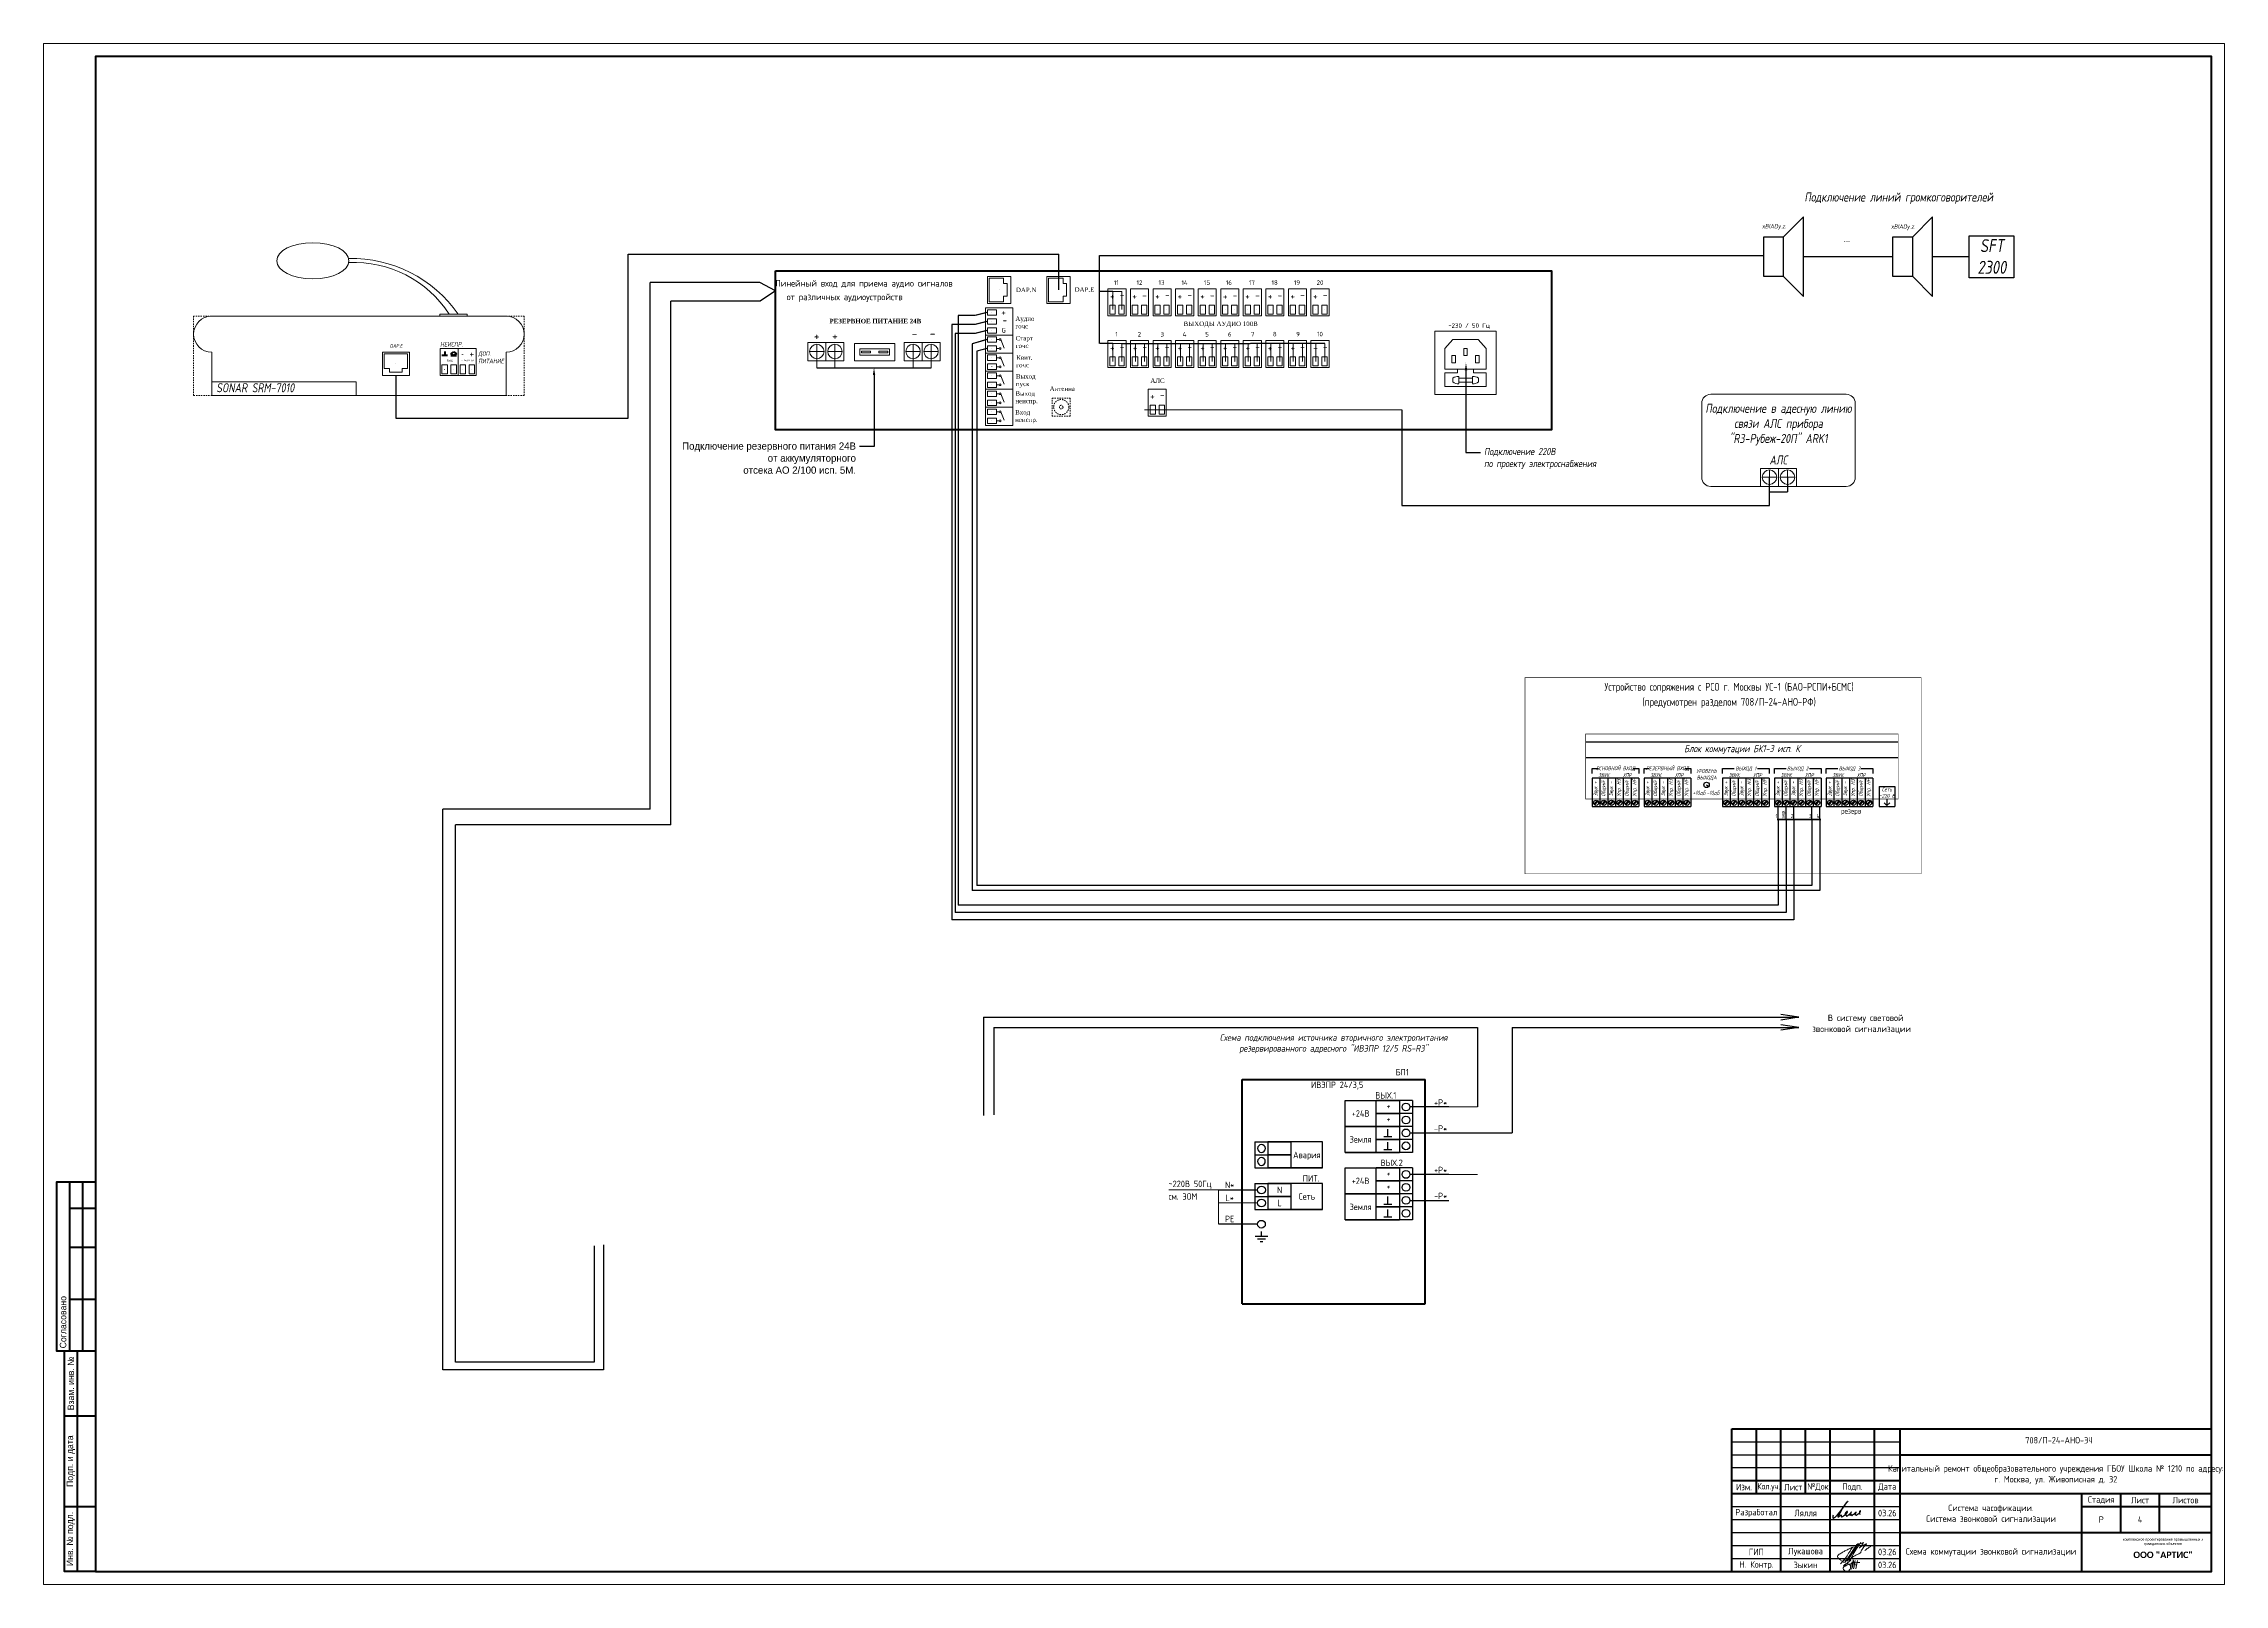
# Model space of a CAD drawing. Header units: millimetres. Extents: x -421858 to 614926, y -468665 to 141641.
# Drawn here: x 265864 to 349964, y 82241 to 141641 of the extents above; entities that cross this region are included whole.
import ezdxf
from ezdxf import colors
from ezdxf.entities.mleader import LeaderData, LeaderLine
from ezdxf.enums import TextEntityAlignment as Align
from ezdxf.math import Vec2, Vec3

# ---------------------------------------------------------------- set-up
doc = ezdxf.new("R2010")
doc.units = ezdxf.units.MM
doc.linetypes.add('JIS_02_0.7', pattern=[1.35, 0.75, -0.6])
doc.linetypes.add('штрихпунктирная', pattern=[1, 0.5, -0.25, 0, -0.25])
for name, color, linetype in [('__НАДПИСИ', 7, 'Continuous'), ('RC-Таблицы', 7, 'Continuous'), ('СОТ', 7, 'Continuous'), ('стена', 20, 'Continuous')]:
    doc.layers.add(name, color=color, linetype=linetype)
for name, color, linetype, lineweight in [('__ФОРМАТ', 7, 'Continuous', 40), ('RC-Выноски', 7, 'Continuous', 0), ('Text', 7, 'Continuous', 9), ('лс', 5, 'Continuous', 30), ('Подписи', 7, 'Continuous', 13), ('Схемы подключ', 7, 'Continuous', 15)]:
    doc.layers.add(name, color=color, linetype=linetype, lineweight=lineweight)
doc.layers.add('Границы листа', color=7, linetype='Continuous', lineweight=0, plot=False)
doc.layers.add('ОФ_подписи', color=5, linetype='Continuous', lineweight=13, true_color=0x0000ff)
doc.styles.add('Format', font='')
doc.styles.add('gost', font='isocpeur.ttf', dxfattribs={"width": 0.8, "oblique": 15, "height": 5})
doc.styles.add('GOST 2.304 type A', font='', dxfattribs={"height": 250})
doc.styles.add('GOST-2.304_Type-B_italic', font='')
doc.styles.add('ISOCPEUR', font='isocpeur.ttf', dxfattribs={"width": 0.9, "height": 350})
doc.styles.add('Mipgost_5', font='', dxfattribs={"height": 250})
doc.styles.add('RubezhCAD', font='', dxfattribs={"oblique": 10})
doc.styles.get("Standard").update_dxf_attribs({"font": ''})
doc.styles.add('ГОСТ 2.304', font='')
doc.styles.get('Format').set_extended_font_data('GOST type A')
doc.styles.get('GOST 2.304 type A').set_extended_font_data('GOST 2.304 type A')
doc.styles.get('GOST-2.304_Type-B_italic').set_extended_font_data('GOST Common', italic=True)
doc.styles.get('Mipgost_5').set_extended_font_data('Mipgost')
doc.styles.get('RubezhCAD').set_extended_font_data('GOST type A')
doc.styles.get('Standard').set_extended_font_data('GOST type B')
doc.styles.get('ГОСТ 2.304').set_extended_font_data('GOST 2.304 type A')

msp = doc.modelspace()

# ---------------------------------------------------------------- texts
for s, p in [('Линейный вход для приема аудио сигналов', (300919, 132401)), ('от различных аудиоустройств', (298990, 131875)), ('звонковой сигнализации', (337879, 103656)), ('В систему световой', (337590, 104082))]:
    msp.add_text(s, height=250).set_placement(p, align=Align.MIDDLE_RIGHT)
at = {"linetype": 'Continuous', "lineweight": 0, "width": 5920.49, "attachment_point": 5, "style": 'RubezhCAD'}
for s, insert, char_height in [('Подключение в адесную линию связи АЛС прибора\\P"R3-Рубеж-20П" ARK1', (332769, 126952), 348.26), ('АЛС', (332769, 125589), 348.3)]:
    msp.add_mtext(s, dxfattribs=dict(at, insert=insert, char_height=char_height))
at = {"char_height": 300, "width": 22000, "attachment_point": 5, "style": 'Format'}
for s, insert in [('Устройство сопряжения с РСО г. Москвы УС-1 (БАО-РСПИ+БСМС)', (330865, 116804)), ('(предусмотрен разделом 708/П-24-АНО-РФ)', (330865, 116223))]:
    msp.add_mtext(s, dxfattribs=dict(at, insert=insert))
at = {"layer": 'RC-Таблицы', "linetype": 'Continuous', "lineweight": 40, "insert": (340998, 133435), "char_height": 500, "width": 800, "attachment_point": 5, "style": 'RubezhCAD'}
msp.add_mtext('SFT\\P2300', dxfattribs=at)
at = {"layer": 'Text', "ltscale": 3, "char_height": 150, "width": 300, "attachment_point": 5, "style": 'Format'}
for s, insert in [('1\\P', (332692, 111862)), ('1\\P', (332692, 111862)), ('2\\P', (333292, 111862)), ('3\\P', (333992, 111862)), ('4\\P', (334292, 111862))]:
    msp.add_mtext(s, dxfattribs=dict(at, insert=insert))
at = {"layer": 'Text', "ltscale": 3, "insert": (332956, 111934), "char_height": 150, "width": 300, "attachment_point": 5, "rotation": 90, "style": 'Format'}
msp.add_mtext('экр.\\P', dxfattribs=at)
at = {"layer": 'Text', "insert": (335571, 112030), "char_height": 200, "width": 22000, "attachment_point": 5, "style": 'Format'}
msp.add_mtext('резерв\\P', dxfattribs=at)
at = {"layer": 'СОТ', "char_height": 250, "attachment_point": 5, "style": 'GOST 2.304 type A'}
for s, insert, width in [('4', (346714, 84741), 1500), ('Схема коммутации звонковой сигнализации', (340964, 83479), 7000)]:
    msp.add_mtext(s, dxfattribs=dict(at, insert=insert, width=width))
at = {"layer": 'Схемы подключ', "lineweight": 0, "style": 'RubezhCAD'}
for s, p in [('БП1', (318003, 101863)), ('ИВЭПР 24/3,5 ', (314742, 101376)), ('ВЫХ.1', (317219, 100969)), ('ВЫХ.2', (317424, 98369)), ('~220В 50Гц', (309246, 97556)), ('ПИТ.', (314421, 97769)), ('см. ЭОМ', (309246, 97073))]:
    msp.add_text(s, height=250, dxfattribs=at).set_placement(p)
for s, p in [('+P*', (319738, 100691)), ('-P*', (319738, 99691)), ('+P*', (319738, 98091)), ('-P*', (319738, 97091))]:
    msp.add_text(s, height=250, dxfattribs=at).set_placement(p, align=Align.CENTER)
for s, p in [('+24В', (316653, 100396)), ('Земля', (316653, 99396)), ('Авария', (314580, 98796)), ('N*', (311603, 97640)), ('N', (313529, 97446)), ('+24В', (316652, 97796)), ('L*', (311603, 97140)), ('L', (313530, 96946)), ('Сеть', (314580, 97196)), ('Земля', (316652, 96796)), ('PE', (311604, 96329))]:
    msp.add_text(s, height=250, dxfattribs=at).set_placement(p, align=Align.MIDDLE_CENTER)
at = {"layer": 'Схемы подключ', "lineweight": 25, "style": 'GOST-2.304_Type-B_italic'}
for p in [(317703, 100684), (317703, 100184), (317703, 98084), (317703, 97584)]:
    msp.add_text('+', height=250, dxfattribs=at).set_placement(p, align=Align.MIDDLE_CENTER)
at = {"layer": 'Схемы подключ', "lineweight": 0, "insert": (315616, 103447), "char_height": 250, "width": 9163.61, "attachment_point": 2, "style": 'RubezhCAD'}
msp.add_mtext('Схема подключения источника вторичного электропитания резервированного адресного "ИВЭПР 12/5 RS-R3"', dxfattribs=at)

# ---------------------------------------------------------------- blocks, each defined once
blk = doc.blocks.new('Винт_Тип1')
at = {"lineweight": 0}
for p, q in [((10, 10), (0, 10)), ((0, 10), (0, 0)), ((0, 0), (10, 0)), ((10, 0), (10, 10))]:
    blk.add_line(p, q, dxfattribs=at)
at = {"linetype": 'Continuous', "lineweight": 0}
for q in [(1, 5.1), (5, 9.1), (5, 1.1), (9, 5.1)]:
    blk.add_line((5, 5.1), q, dxfattribs=at)
at = {"lineweight": 0}
for radius in [4, 0.001]:
    blk.add_circle((5, 5.1), radius, dxfattribs=at)
blk = doc.blocks.new('ESD3')
at = {"lineweight": 0}
for p, q in [((0, 15), (15, 15)), ((0, 0), (0, 15)), ((15, 15), (15, 0)), ((15, 0), (0, 0)), ((0, 0), (1, 0)), ((4, 6), (1, 6)), ((1, 6), (1, 1)), ((1, 1), (4, 1)), ((4, 1), (4, 6)), ((9, 6), (6, 6)), ((6, 6), (6, 1)), ((6, 1), (9, 1)), ((9, 1), (9, 6)), ((14, 6), (11, 6)), ((11, 6), (11, 1)), ((11, 1), (14, 1)), ((14, 1), (14, 6))]:
    blk.add_line(p, q, dxfattribs=at)
for centre in [(2.5, 3.5), (7.5, 3.5), (12.5, 3.5)]:
    blk.add_circle(centre, 0.001, dxfattribs=at)
blk = doc.blocks.new('ESD2')
at = {"lineweight": 0}
for p, q in [((10, 15), (0, 15)), ((0, 15), (0, 0)), ((10, 0), (10, 15)), ((0, 0), (10, 0)), ((0, 0), (1, 0)), ((4, 6), (1, 6)), ((1, 6), (1, 1)), ((1, 1), (4, 1)), ((4, 1), (4, 6)), ((9, 6), (6, 6)), ((6, 6), (6, 1)), ((6, 1), (9, 1)), ((9, 1), (9, 6))]:
    blk.add_line(p, q, dxfattribs=at)
for centre in [(2.5, 3.5), (7.5, 3.5)]:
    blk.add_circle(centre, 0.001, dxfattribs=at)
blk = doc.blocks.new('RG-45')
at = {"lineweight": 0}
for p, q in [((17.5, 14), (2.5, 14)), ((2.5, 14), (2.5, 1)), ((3.5, 13), (16.5, 13)), ((3.5, 13), (3.5, 5)), ((16.5, 13), (16.5, 5)), ((17.5, 1), (17.5, 14)), ((2.5, 1), (17.5, 1)), ((3.5, 5), (6.5, 5)), ((6.5, 5), (6.5, 3)), ((13.5, 3), (6.5, 3)), ((16.5, 5), (13.5, 5)), ((13.5, 5), (13.5, 3))]:
    blk.add_line(p, q, dxfattribs=at)
blk.add_circle((10, 7.5), 0.001, dxfattribs=at)
blk = doc.blocks.new('220в 1')
at = {"linetype": 'Continuous', "lineweight": 0}
for p, q in [((0, 0), (0, 35)), ((0, 35), (1, 35)), ((1, 35), (33, 35)), ((10, 30.5), (5.5, 25.5)), ((5.5, 14), (5.5, 25.5)), ((10, 30.5), (24, 30.5)), ((16, 25.5), (16, 21.5)), ((18, 25.5), (16, 25.5)), ((18, 21.5), (18, 25.5)), ((24, 30.5), (28.5, 25.5)), ((28.5, 14), (28.5, 25.5)), ((33, 35), (34, 35)), ((34, 35), (34, 0)), ((5.5, 14), (28.5, 14)), ((11.5, 21.5), (9.5, 21.5)), ((9.5, 21.5), (9.5, 17.5)), ((9.5, 17.5), (11.5, 17.5)), ((11.5, 17.5), (11.5, 21.5)), ((12.5, 12), (12.5, 14)), ((16, 21.5), (18, 21.5)), ((21.5, 12), (21.5, 14)), ((22.5, 17.5), (22.5, 21.5)), ((22.5, 21.5), (24.5, 21.5)), ((24.5, 17.5), (22.5, 17.5)), ((24.5, 21.5), (24.5, 17.5)), ((1, 0), (0, 0)), ((1, 0), (33, 0)), ((5.5, 4.5), (5.5, 12)), ((5.5, 12), (12.5, 12)), ((5.5, 4.5), (28.5, 4.5)), ((5.5, 4.5), (10, 4.5)), ((28.5, 12), (21.5, 12)), ((28.5, 4.5), (28.5, 12)), ((34, 0), (33, 0))]:
    blk.add_line(p, q, dxfattribs=at)
for points in [[(10, 7), (10, 9)], [(13.3, 6), (13.3, 10)], [(13.3, 9), (20.9, 9)], [(13.3, 6.9), (20.9, 6.9)], [(20.9, 6), (20.9, 10)], [(24.2, 7), (24.2, 9)]]:
    blk.add_lwpolyline(points, dxfattribs=at)
blk.add_circle((17, 17.5), 0.001, dxfattribs=at)
for centre, start, end in [((12.7, 6.3), 79.8515, 134.8345), ((12.7, 9.6), 225.1655, 280.1485), ((21.5, 6.3), 45.1655, 100.1485), ((21.5, 9.6), 259.8515, 314.8345)]:
    blk.add_arc(centre, 3.73, start, end, dxfattribs=at)
blk = doc.blocks.new('предохранитель 24в плоский_Тип1')
at = {"lineweight": 0}
for p, q in [((22.5, 9.5), (0, 9.5)), ((0, 9.5), (0, 0)), ((0, 0), (22.5, 0)), ((3, 6.5), (19.5, 6.5)), ((3, 6.5), (3, 3)), ((19.5, 3), (3, 3)), ((4, 5.3), (9, 5.3)), ((4, 4.3), (4, 5.3)), ((9, 4.3), (4, 4.3)), ((9, 5.3), (9, 4.3)), ((18.5, 5.3), (13.5, 5.3)), ((13.5, 5.3), (13.5, 4.3)), ((13.5, 4.3), (18.5, 4.3)), ((18.5, 4.3), (18.5, 5.3)), ((19.5, 6.5), (19.5, 3)), ((22.5, 0), (22.5, 9.5))]:
    blk.add_line(p, q, dxfattribs=at)
blk = doc.blocks.new('*U1829')
at = {"linetype": 'ByBlock', "lineweight": 0}
for p, q in [((0, 0), (0, 10)), ((0, 10), (10, 10)), ((10, 0), (0, 0)), ((10, 10), (10, 0))]:
    blk.add_line(p, q, dxfattribs=at)
for radius in [4.2, 1, 0.001]:
    blk.add_circle((5, 5), radius, dxfattribs=at)
blk = doc.blocks.new('SPM-B20xxx-A')
at = {"linetype": 'Continuous', "lineweight": 0}
for p, q in [((124, 49.9), (122.5, 49.9)), ((126.7, 45.2), (125, 49.9)), ((122.5, 44.9), (124, 44.9)), ((124, 39.8), (122.5, 39.8)), ((126.7, 35.1), (125, 39.8)), ((122.5, 34.8), (124, 34.8)), ((124, 29.9), (122.5, 29.9)), ((122.5, 24.9), (124, 24.9)), ((126.7, 25.2), (125, 29.9)), ((124, 19.9), (122.5, 19.9)), ((122.5, 14.9), (124, 14.9)), ((126.7, 15.2), (125, 19.9)), ((124, 9.9), (122.5, 9.9)), ((122.5, 4.9), (124, 4.9)), ((126.7, 5.2), (125, 9.9))]:
    blk.add_line(p, q, dxfattribs=at)
at = {"lineweight": 40}
blk.add_lwpolyline([(0, 88), (430, 88), (430, 0), (0, 0)], close=True, dxfattribs=at)
at = {"linetype": 'Continuous', "lineweight": 0}
for centre in [(124.5, 49.9), (124.5, 44.9), (124.5, 39.8), (124.5, 34.8), (124.5, 29.9), (124.5, 24.9), (124.5, 19.9), (124.5, 14.9), (124.5, 9.9), (124.5, 4.9)]:
    blk.add_circle(centre, 0.5, dxfattribs=at)
at = {"lineweight": 40}
for name, p, rotation in [('RG-45', (131.5, 67.4), 90), ('RG-45', (164.4, 67.4), 90), ('ESD3', (116.5, 67.4), 270), ('ESD2', (116.5, 52.4), 270), ('ESD2', (116.5, 42.4), 270), ('ESD2', (116.5, 32.4), 270), ('ESD2', (116.5, 22.4), 270), ('ESD2', (116.5, 12.4), 270)]:
    blk.add_blockref(name, p, dxfattribs=dict(at, rotation=rotation))
for name, p in [('ESD2', (184.3, 63)), ('ESD2', (196.8, 63)), ('ESD2', (209.3, 63)), ('ESD2', (221.8, 63)), ('ESD2', (234.3, 63)), ('ESD2', (246.8, 63)), ('ESD2', (259.3, 63)), ('ESD2', (271.8, 63)), ('ESD2', (284.3, 63)), ('ESD2', (296.8, 63)), ('ESD2', (184.3, 34.4)), ('ESD2', (196.8, 34.4)), ('ESD2', (209.3, 34.4)), ('ESD2', (221.8, 34.4)), ('ESD2', (234.3, 34.4)), ('ESD2', (246.8, 34.4)), ('ESD2', (259.3, 34.4)), ('ESD2', (271.8, 34.4)), ('ESD2', (284.3, 34.4)), ('ESD2', (296.8, 34.4)), ('220в 1', (365.4, 19.5)), ('Винт_Тип1', (18, 38.2)), ('Винт_Тип1', (28, 38.2)), ('предохранитель 24в плоский_Тип1', (43.8, 38.2)), ('Винт_Тип1', (71.3, 38.2)), ('Винт_Тип1', (81.3, 38.2)), ('ESD2', (206.6, 7.5))]:
    blk.add_blockref(name, p, dxfattribs=at)
at = {"linetype": 'ByBlock', "lineweight": 0}
blk.add_blockref('*U1829', (153.4, 7.5), dxfattribs=at)
at = {"lineweight": 40, "attachment_point": 1}
for s, width, insert, char_height in [('{\\fTimes New Roman|b0|i0|c0|p18;DAP.N}', 27.037, (133.3, 78.7), 2.5), ('{\\fTimes New Roman|b0|i0|c0|p18;DAP.E}', 27.037, (165.8, 78.9), 2.5), ('+', 5, (185.4, 76), 4), ('11', 4.194, (187.5, 82.7), 2.5), ('-', 5, (190.8, 76.6), 4), ('+', 5, (197.8, 76), 4), ('12', 4.194, (200.1, 82.7), 2.5), ('-', 5, (203.3, 76.5), 4), ('+', 5, (210.5, 76), 4), ('13', 4.194, (212.3, 82.8), 2.5), ('-', 5, (215.9, 76.6), 4), ('+', 5, (222.9, 76), 4), ('14', 4.194, (225, 82.7), 2.5), ('-', 5, (228.3, 76.6), 4), ('+', 5, (235.4, 76), 4), ('15', 4.194, (237.5, 82.7), 2.5), ('-', 5, (240.8, 76.5), 4), ('+', 5, (248, 75.9), 4), ('16', 4.194, (249.6, 82.7), 2.5), ('-', 5, (253.4, 76.5), 4), ('+', 5, (260.4, 76), 4), ('17', 4.194, (262.4, 82.7), 2.5), ('-', 5, (265.9, 76.5), 4), ('+', 5, (272.9, 76), 4), ('18', 4.194, (274.9, 82.7), 2.5), ('-', 5, (278.3, 76.5), 4), ('+', 5, (285.4, 76), 4), ('19', 4.194, (287.3, 82.7), 2.5), ('-', 5, (290.8, 76.6), 4), ('+', 5, (297.9, 76), 4), ('20', 4.194, (299.9, 82.7), 2.5), ('-', 5, (303.3, 76.6), 4), ('{\\fTimes New Roman|b1|i0|c204|p18;РЕЗЕРВНОЕ ПИТАНИЕ 24В}', 50.057, (30, 61.4), 2.5), ('+', 5, (125.2, 67), 4), ('-', 5, (125.8, 62.7), 4), ('{\\fTimes New Roman|b0|i0|c204|p18;Аудио\\Pгочс}', 27.037, (133, 62.7), 2.5), ('+', 5, (21.3, 54.4), 5), ('+', 5, (31.4, 54.5), 5), ('-', 5, (75.5, 55.8), 5), ('-', 5, (85.5, 55.9), 5), ('G', 5, (125.3, 56.3), 2.5), ('{\\fTimes New Roman|b0|i0|c204|p18;Старт\\Pгочс}', 27.037, (133.2, 51.9), 2.5), ('1', 4.194, (188.4, 54.1), 2.5), ('2', 4.194, (200.8, 54.1), 2.5), ('3', 4.194, (213.4, 54.1), 2.5), ('4', 4.194, (225.7, 54.1), 2.5), ('{\\fTimes New Roman|b0|i0|c204|p18;ВЫХОДЫ АУДИО 100В}', 42.661, (226.2, 59.9), 2.5), ('5', 4.194, (238.2, 54.1), 2.5), ('6', 4.194, (250.8, 54.1), 2.5), ('7', 4.194, (263.5, 54.1), 2.5), ('8', 4.194, (275.7, 54.2), 2.5), ('9', 4.194, (288.6, 54.2), 2.5), ('10', 4.194, (300.1, 54.2), 2.5), ('{\\fTimes New Roman|b0|i0|c204|p18;Квит.\\Pгочс}', 27.037, (133.5, 41.2), 2.5), ('+', 5, (185.4, 47.4), 4), ('-', 5, (190.8, 47.9), 4), ('+', 5, (198, 47.4), 4), ('-', 5, (203.4, 47.9), 4), ('+', 5, (210.4, 47.4), 4), ('-', 5, (215.8, 48), 4), ('+', 5, (222.9, 47.4), 4), ('-', 5, (228.3, 47.9), 4), ('+', 5, (235.4, 47.4), 4), ('-', 5, (240.8, 47.9), 4), ('+', 5, (247.9, 47.4), 4), ('-', 5, (253.3, 47.9), 4), ('+', 5, (260.5, 47.4), 4), ('-', 5, (265.9, 47.9), 4), ('+', 5, (272.8, 47.3), 4), ('-', 5, (278.3, 47.9), 4), ('+', 5, (285.4, 47.4), 4), ('-', 5, (290.8, 47.9), 4), ('+', 5, (298, 47.3), 4), ('-', 5, (303.4, 47.9), 4), ('{\\fTimes New Roman|b0|i0|c204|p18;Выход\\Pпуск}', 27.037, (133.3, 30.8), 2.5), ('{\\fTimes New Roman|b0|i0|c204|p18;АЛС}', 42.661, (207.8, 28.4), 2.5), ('{\\fTimes New Roman|b0|i0|c204|p18;Выход\\Pнеиспр.}', 27.037, (133, 21.3), 2.5), ('{\\fTimes New Roman|b0|i0|c204|p18;Антенна}', 27.037, (152, 23.9), 2.5), ('+', 5, (207.6, 20.6), 4), ('-', 5, (213.1, 21.2), 4), ('{\\fTimes New Roman|b0|i0|c204|p18;Вход\\Pнеиспр.}', 27.037, (132.9, 10.9), 2.5)]:
    blk.add_mtext_dynamic_manual_height_columns(s, width=width, gutter_width=12.5, heights=[0], dxfattribs=dict(at, insert=insert, char_height=char_height))
at = {"insert": (372.8, 58.9), "char_height": 2.5, "attachment_point": 1}
blk.add_mtext_dynamic_manual_height_columns('~230 / 50 Гц', width=20.438, gutter_width=12.5, heights=[0], dxfattribs=at)
blk = doc.blocks.new('*U1836')
for p, q in [((5, 155), (5, 90)), ((15, 155), (15, 90))]:
    blk.add_line(p, q)
at = {"lineweight": -2}
for p, q in [((10, 155), (10, 90)), ((10, 145), (20, 145)), ((10, 130), (20, 130)), ((10, 110), (20, 110)), ((13, 90), (13, 5)), ((8, 65), (20, 65)), ((8, 30), (20, 30))]:
    blk.add_line(p, q, dxfattribs=at)
blk.add_lwpolyline([(20, 5), (836, 5), (836, 589), (20, 589)], close=True, dxfattribs=at)
for points in [[(20, 155), (5, 155), (5, 90), (8, 90)], [(20, 5), (8, 5), (8, 90), (20, 90)]]:
    blk.add_lwpolyline(points, dxfattribs=at)
at = {"layer": 'Границы листа'}
blk.add_lwpolyline([(841, 0), (0, 0), (0, 594), (841, 594)], close=True, dxfattribs=at)
at = {"lineweight": 30, "style": 'Mipgost_5'}
blk.add_text('Согласовано', height=2.5, rotation=90, dxfattribs=at).set_placement((7.5, 91), align=Align.MIDDLE_LEFT)
for s, p in [('Взам. инв. №', (10.5, 77.5)), ('Подп. и дата', (10.5, 47.5)), ('Инв. № подл.', (10.5, 17.5))]:
    blk.add_text(s, height=2.5, rotation=90, dxfattribs=at).set_placement(p, align=Align.MIDDLE)
at = {"lineweight": 13, "oblique": 10, "flags": 8}
blk.add_attdef('ФОРМАТ', (801.94, 1.12), '', height=3, dxfattribs=at)
blk = doc.blocks.new('П_Зыкин')
at = {"layer": 'ОФ_подписи', "color": 5, "ltscale": 100, "transparency": 33554687}
for p, q in [((142, 249), (62, -174)), ((102, 37), (218, 37)), ((258, 249), (178, -174))]:
    blk.add_line(p, q, dxfattribs=at)
blk.add_lwpolyline([(-462, 273), (-74, 273), (-446, -30)], dxfattribs=at)
for centre, radius, start, end in [((-271, -94), 186, 314.23929, 159.93483), ((345, -1372), 1523, 88.87583, 117.8788), ((1109, -252), 1204, 158.75935, 174.23097), ((-1024, 224), 1068, 337.81444, 2.88593), ((-849, 72), 852, 342.83077, 7.48151), ((-9, 182), 4.48, 8.96906, 155.65511), ((-643, 22), 732, 344.4555, 20.46196), ((-318, -169), 151, 108.7568, 173.42509), ((-287, -115), 185, 191.53585, 322.35119)]:
    blk.add_arc(centre, radius, start, end, dxfattribs=at)
blk = doc.blocks.new('П_Лукашова')
at = {"layer": 'ОФ_подписи', "color": 5}
for p, q in [((221, 339), (-221, -339)), ((286, 371), (-156, -307)), ((283, 370), (218, 338))]:
    blk.add_line(p, q, dxfattribs=at)
for points in [[(-221, -339), (-276, -344), (-368, -289), (-446, -221), (-505, -166), (-522, -116), (-412, -16), (-295, 56), (-173, 120), (-49, 179), (33, 216), (87, 237), (52, 221), (11, 167), (-59, 51), (-126, -52), (-177, -132), (-256, -231), (-409, -409)], [(360, 20), (294, -18), (203, -65), (91, -124), (-73, -248)], [(366, 415), (236, 213), (85, -37), (-50, -300)], [(221, 301), (344, 360), (434, 401), (475, 416), (464, 395), (420, 336), (342, 232), (310, 203), (337, 221), (420, 283), (490, 322), (558, 352), (576, 358), (491, 240), (403, 113), (374, 49), (360, 20)], [(530, 102), (646, 199), (748, 254)]]:
    blk.add_spline(points, degree=3, dxfattribs=at)
blk = doc.blocks.new('штамп')
at = {"layer": '__ФОРМАТ', "linetype": 'Continuous', "lineweight": 50}
for p, q in [((531929, 45357), (531929, 50857)), ((531929, 50857), (550429, 50857)), ((532879, 48357), (532879, 50857)), ((533829, 45357), (533829, 50857)), ((534779, 48357), (534779, 50857)), ((535729, 45357), (535729, 50857)), ((537429, 45357), (537429, 50857)), ((538429, 45357), (538429, 50857)), ((550429, 45357), (550429, 50857)), ((538429, 49857), (550429, 49857)), ((531929, 48857), (538429, 48857)), ((531929, 48357), (550429, 48357)), ((545429, 45357), (545429, 48357)), ((546929, 46857), (546929, 48357)), ((548429, 46857), (548429, 48357)), ((545429, 47857), (550429, 47857)), ((538429, 46857), (550429, 46857)), ((531929, 45357), (550429, 45357))]:
    blk.add_line(p, q, dxfattribs=at)
at = {"layer": '__ФОРМАТ', "linetype": 'Continuous', "lineweight": -2}
for p, q in [((531929, 50357), (538429, 50357)), ((531929, 49857), (538429, 49857)), ((531929, 49357), (538429, 49357)), ((531929, 48857), (538429, 48857)), ((531929, 47857), (538429, 47857)), ((531929, 47357), (538429, 47357)), ((531929, 46857), (538429, 46857)), ((531929, 46357), (538429, 46357)), ((538429, 46857), (550429, 46857)), ((531929, 45857), (538429, 45857))]:
    blk.add_line(p, q, dxfattribs=at)
at = {"layer": 'Подписи', "color": 5, "lineweight": 25}
blk.add_lwpolyline([(535847, 47525), (535833, 47500), (535823, 47461), (535824, 47440), (535829, 47423), (535840, 47414), (535857, 47413), (535876, 47421), (535897, 47435), (535917, 47454), (536005, 47539), (536088, 47624), (536142, 47690), (536203, 47776), (536266, 47874), (536323, 47953), (536362, 48009), (536395, 48059), (536405, 48060), (536397, 48045), (536295, 47925), (536205, 47790), (536095, 47603), (536059, 47544), (536038, 47506), (536029, 47485), (536027, 47473), (536027, 47462), (536031, 47457), (536037, 47454), (536045, 47456), (536057, 47466), (536072, 47479), (536107, 47506), (536133, 47525), (536147, 47532), (536152, 47532), (536153, 47529), (536150, 47520), (536147, 47504), (536146, 47491), (536148, 47479), (536150, 47471), (536157, 47465), (536166, 47462), (536178, 47464), (536189, 47469), (536215, 47480), (536240, 47498), (536281, 47529), (536306, 47550), (536324, 47567), (536342, 47582), (536372, 47609), (536388, 47629), (536397, 47646), (536399, 47657), (536398, 47666), (536393, 47671), (536383, 47671), (536372, 47667), (536356, 47653), (536336, 47632), (536323, 47612), (536313, 47599), (536309, 47587), (536310, 47579), (536315, 47575), (536326, 47579), (536335, 47585), (536344, 47592), (536348, 47595), (536352, 47596), (536354, 47595), (536355, 47592), (536349, 47583), (536342, 47575), (536334, 47561), (536326, 47547), (536322, 47538), (536320, 47531), (536321, 47523), (536325, 47519), (536328, 47519), (536333, 47524), (536338, 47527), (536344, 47526), (536346, 47520), (536351, 47508), (536355, 47498), (536359, 47493), (536366, 47491), (536375, 47491), (536385, 47497), (536412, 47513), (536436, 47532), (536466, 47559), (536491, 47583), (536517, 47607), (536529, 47621), (536545, 47642), (536547, 47643), (536546, 47644), (536543, 47644), (536541, 47642), (536538, 47637), (536499, 47577), (536491, 47558), (536482, 47544), (536480, 47535), (536479, 47529), (536481, 47524), (536483, 47522), (536489, 47523), (536494, 47526), (536502, 47532), (536512, 47539), (536522, 47544), (536530, 47548), (536541, 47549), (536547, 47546), (536550, 47541), (536551, 47531), (536552, 47525), (536553, 47521), (536558, 47517), (536562, 47515), (536568, 47515), (536575, 47517), (536583, 47523), (536596, 47533), (536617, 47547), (536636, 47561), (536659, 47583), (536688, 47609), (536702, 47620), (536713, 47630), (536721, 47636), (536727, 47641), (536727, 47643), (536726, 47644), (536723, 47643), (536720, 47638), (536715, 47629), (536693, 47594), (536681, 47575), (536676, 47566), (536674, 47557), (536677, 47551), (536679, 47547), (536684, 47546), (536689, 47549), (536695, 47552), (536700, 47554), (536709, 47554), (536716, 47551), (536717, 47545), (536719, 47535), (536721, 47527), (536725, 47524), (536731, 47520), (536741, 47523), (536747, 47528), (536757, 47534), (536779, 47550), (536809, 47572), (536842, 47600), (536865, 47623), (536880, 47642), (536895, 47664), (536899, 47675), (536901, 47684), (536898, 47689), (536891, 47693), (536881, 47689), (536873, 47682), (536862, 47668), (536856, 47654), (536855, 47638), (536856, 47622), (536856, 47598), (536858, 47583), (536860, 47572), (536864, 47560), (536871, 47551)], dxfattribs=at)
at = {"layer": 'ОФ_подписи'}
for name, p, xscale, yscale, zscale in [('П_Лукашова', (536533, 46057), 1.010226427429054, 1.010226427429054, 1.010226427429054), ('П_Зыкин', (536581, 45585), 0.7621923841183493, 0.7621923841183493, 0.7621923841183493)]:
    blk.add_blockref(name, p, dxfattribs=dict(at, xscale=xscale, yscale=yscale, zscale=zscale))
at = {"transparency": 33554687, "attachment_point": 5, "style": 'ГОСТ 2.304'}
for s, insert, char_height, width in [('{\\fArial|b0|i0|c204|p34;комплексное проектирование промышленных и гражданских объектов}', (548563, 46495), 100, 3372.21), ('{\\fCorbel Light|b1|i0|c204|p34;ООО "АРТИС"}', (548563, 45995), 250, 4171.2)]:
    blk.add_mtext(s, dxfattribs=dict(at, insert=insert, char_height=char_height, width=width))
at = {"layer": '__НАДПИСИ', "lineweight": 9, "ltscale": 2, "style": 'ISOCPEUR', "flags": 1}
blk.add_attdef('NOTATION', (548864, 51134), '', height=250, dxfattribs=at)
at = {"layer": '__НАДПИСИ', "lineweight": 9, "ltscale": 2, "style": 'RubezhCAD', "oblique": 10}
blk.add_attdef('SHEET', text='', height=250, dxfattribs=at).set_placement((547679, 47357), align=Align.MIDDLE_CENTER)
at = {"layer": '__ФОРМАТ', "color": 7, "linetype": 'Continuous', "lineweight": 20, "char_height": 250, "attachment_point": 5, "style": 'GOST 2.304 type A'}
for s, insert, width in [('Капитальный ремонт общеобразовательного учреждения ГБОУ Школа № 1210 по адресу:      \\Pг. Москва, ул. Живописная д. 32', (544429, 49085), 12000), ('\\pi-7.5,l7.5,t7.5;{\\W0.9;\\C256;Кол.уч.}', (533354, 48607), 950), ('Система часофикации. \\PСистема звонковой сигнализации ', (541929, 47564), 7000)]:
    blk.add_mtext(s, dxfattribs=dict(at, insert=insert, width=width))
at = {"layer": '__ФОРМАТ', "color": 7, "linetype": 'Continuous', "lineweight": 20, "char_height": 250, "attachment_point": 5, "line_spacing_factor": 1.2, "style": 'GOST 2.304 type A'}
for s, insert, width in [('\\pi-7.5,l7.5,t7.5;{\\C256;Изм.}', (532404, 48607), 950), ('\\pi-7.5,l7.5,t7.5;{\\C256;Лист}', (534304, 48607), 950), ('\\pi-7.5,l7.5,t7.5;{\\C256;№Док}', (535254, 48607), 950), ('\\pi-7.5,l7.5,t7.5;{\\C256;Подп.}', (536584, 48607), 1710.72), ('\\pi-7.5,l7.5,t7.5;{\\C256;Дата}', (537929, 48607), 1000), ('\\pi-7.5,l7.5,t7.5;{\\C256;Стадия}', (546179, 48107), 1500), ('\\pi-7.5,l7.5,t7.5;{\\C256;Лист}', (547679, 48107), 1500), ('\\pi-7.5,l7.5,t7.5;{\\C256;Листов}', (549429, 48107), 2000), ('\\pi-7.5,l7.5,t7.5;{\\C256;Разработал}', (532879, 47607), 1900), ('{\\C256;Лялля}', (534779, 47607), 1900), ('{\\C256;03.26}', (537929, 47607), 1000), ('\\pi-750,l750,t750;{\\C256;Р}', (546179, 47357), 1500), ('{\\C256;Лукашова}', (534779, 46107), 1900), ('{\\C256;Н. Контр. }', (532879, 45592), 1900), ('\\pi-7.5,l7.5,t7.5;{\\C256;ГИП}', (532879, 46107), 1900), ('\\pi-750,l750,t750;{\\C256;Зыкин}', (534779, 45607), 1900), ('{\\C256;03.26}', (537929, 46107), 1000), ('{\\C256;03.26}', (537929, 45607), 1000)]:
    blk.add_mtext(s, dxfattribs=dict(at, insert=insert, width=width))
at = {"layer": 'стена', "color": 18, "true_color": 0x000000, "insert": (543249, 50539), "char_height": 250, "width": 3851.47, "attachment_point": 1, "style": 'GOST 2.304 type A'}
blk.add_mtext('708/П-24-АНО-ЭЧ', dxfattribs=at)
blk = doc.blocks.new('БК1-3 сип.К')
for p, q in [((0, -3), (120.5, -3)), ((0, -9), (120.5, -9)), ((2.5, -15.18), (2.5, -13.36)), ((2.5, -13.36), (4.75, -13.36)), ((18.25, -13.36), (20.5, -13.36)), ((20.5, -13.36), (20.5, -15.18)), ((22.5, -15.18), (22.5, -13.36)), ((22.5, -13.36), (24.47, -13.36)), ((38.25, -13.36), (40.5, -13.36)), ((40.5, -13.36), (40.5, -15.18)), ((52.75, -15.18), (52.75, -13.36)), ((52.75, -13.36), (57.25, -13.36)), ((66.25, -13.36), (70.75, -13.36)), ((70.75, -13.36), (70.75, -15.18)), ((72.75, -15.18), (72.75, -13.36)), ((72.75, -13.36), (77.25, -13.36)), ((86.25, -13.36), (90.75, -13.36)), ((90.75, -13.36), (90.75, -15.18)), ((92.75, -15.18), (92.75, -13.36)), ((92.75, -13.36), (97.25, -13.36)), ((106.25, -13.36), (110.75, -13.36)), ((110.75, -13.36), (110.75, -15.18)), ((2.5, -17), (2.5, -28)), ((11.5, -17), (2.5, -17)), ((5.5, -17), (5.5, -28)), ((8.5, -17), (8.5, -28)), ((11.5, -17), (11.5, -28)), ((20.5, -17), (11.5, -17)), ((11.5, -17), (11.5, -28)), ((14.5, -17), (14.5, -28)), ((17.5, -17), (17.5, -28)), ((20.5, -17), (20.5, -28)), ((22.5, -17), (22.5, -28)), ((31.5, -17), (22.5, -17)), ((25.5, -17), (25.5, -28)), ((28.5, -17), (28.5, -28)), ((31.5, -17), (31.5, -28)), ((40.5, -17), (31.5, -17)), ((31.5, -17), (31.5, -28)), ((34.5, -17), (34.5, -28)), ((37.5, -17), (37.5, -28)), ((40.5, -17), (40.5, -28)), ((46.62, -19.62), (47.48, -20.26)), ((61.75, -17), (52.75, -17)), ((52.75, -17), (52.75, -28)), ((55.75, -17), (55.75, -28)), ((58.75, -17), (58.75, -28)), ((61.75, -17), (61.75, -28)), ((61.75, -17), (61.75, -28)), ((70.75, -17), (61.75, -17)), ((64.75, -17), (64.75, -28)), ((67.75, -17), (67.75, -28)), ((70.75, -17), (70.75, -28)), ((81.75, -17), (72.75, -17)), ((72.75, -17), (72.75, -28)), ((75.75, -17), (75.75, -28)), ((78.75, -17), (78.75, -28)), ((81.75, -17), (81.75, -28)), ((81.75, -17), (81.75, -28)), ((90.75, -17), (81.75, -17)), ((84.75, -17), (84.75, -28)), ((87.75, -17), (87.75, -28)), ((90.75, -17), (90.75, -28)), ((101.75, -17), (92.75, -17)), ((92.75, -17), (92.75, -28)), ((95.75, -17), (95.75, -28)), ((98.75, -17), (98.75, -28)), ((101.75, -17), (101.75, -28)), ((101.75, -17), (101.75, -28)), ((110.75, -17), (101.75, -17)), ((104.75, -17), (104.75, -28)), ((107.75, -17), (107.75, -28)), ((110.75, -17), (110.75, -28)), ((113.19, -20.29), (119.19, -20.29)), ((113.19, -20.29), (113.19, -28)), ((116.19, -25), (116.19, -27.56)), ((119.19, -20.29), (119.19, -28)), ((2.5, -28), (11.5, -28)), ((3.17, -27.05), (4.55, -25.66)), ((3.45, -27.33), (4.83, -25.94)), ((6.17, -27.05), (7.55, -25.66)), ((6.45, -27.33), (7.83, -25.94)), ((9.17, -27.05), (10.55, -25.66)), ((9.45, -27.33), (10.83, -25.94)), ((11.5, -28), (20.5, -28)), ((12.17, -27.05), (13.55, -25.66)), ((12.45, -27.33), (13.83, -25.94)), ((15.17, -27.05), (16.55, -25.66)), ((15.45, -27.33), (16.83, -25.94)), ((18.17, -27.05), (19.55, -25.66)), ((18.45, -27.33), (19.83, -25.94)), ((22.5, -28), (31.5, -28)), ((23.17, -27.05), (24.55, -25.66)), ((23.45, -27.33), (24.83, -25.94)), ((26.17, -27.05), (27.55, -25.66)), ((26.45, -27.33), (27.83, -25.94)), ((29.17, -27.05), (30.55, -25.66)), ((29.45, -27.33), (30.83, -25.94)), ((31.5, -28), (40.5, -28)), ((32.17, -27.05), (33.55, -25.66)), ((32.45, -27.33), (33.83, -25.94)), ((35.17, -27.05), (36.55, -25.66)), ((35.45, -27.33), (36.83, -25.94)), ((38.17, -27.05), (39.55, -25.66)), ((38.45, -27.33), (39.83, -25.94)), ((52.75, -28), (61.75, -28)), ((53.42, -27.05), (54.8, -25.66)), ((53.7, -27.33), (55.08, -25.94)), ((56.42, -27.05), (57.8, -25.66)), ((56.7, -27.33), (58.08, -25.94)), ((59.42, -27.05), (60.8, -25.66)), ((59.7, -27.33), (61.08, -25.94)), ((61.75, -28), (70.75, -28)), ((62.42, -27.05), (63.8, -25.66)), ((62.7, -27.33), (64.08, -25.94)), ((65.42, -27.05), (66.8, -25.66)), ((65.7, -27.33), (67.08, -25.94)), ((68.42, -27.05), (69.8, -25.66)), ((68.7, -27.33), (70.08, -25.94)), ((72.75, -28), (81.75, -28)), ((73.42, -27.05), (74.8, -25.66)), ((73.7, -27.33), (75.08, -25.94)), ((76.42, -27.05), (77.8, -25.66)), ((76.7, -27.33), (78.08, -25.94)), ((79.42, -27.05), (80.8, -25.66)), ((79.7, -27.33), (81.08, -25.94)), ((81.75, -28), (90.75, -28)), ((82.42, -27.05), (83.8, -25.66)), ((82.7, -27.33), (84.08, -25.94)), ((85.42, -27.05), (86.8, -25.66)), ((85.7, -27.33), (87.08, -25.94)), ((88.42, -27.05), (89.8, -25.66)), ((88.7, -27.33), (90.08, -25.94)), ((92.75, -28), (101.75, -28)), ((93.42, -27.05), (94.8, -25.66)), ((93.7, -27.33), (95.08, -25.94)), ((96.42, -27.05), (97.8, -25.66)), ((96.7, -27.33), (98.08, -25.94)), ((99.42, -27.05), (100.8, -25.66)), ((99.7, -27.33), (101.08, -25.94)), ((101.75, -28), (110.75, -28)), ((102.42, -27.05), (103.8, -25.66)), ((102.7, -27.33), (104.08, -25.94)), ((105.42, -27.05), (106.8, -25.66)), ((105.7, -27.33), (107.08, -25.94)), ((108.42, -27.05), (109.8, -25.66)), ((108.7, -27.33), (110.08, -25.94)), ((113.19, -28), (119.19, -28)), ((116.19, -27.56), (115.13, -26.5)), ((116.19, -27.56), (117.25, -26.5))]:
    blk.add_line(p, q)
at = {"ltscale": 3, "const_width": 0.25}
blk.add_lwpolyline([(120.5, 0), (0, 0), (0, -25), (120.5, -25)], close=True, dxfattribs=at)
for centre, radius in [((46.62, -19.62), 1.05), ((4, -26.5), 1), ((7, -26.5), 1), ((10, -26.5), 1), ((13, -26.5), 1), ((16, -26.5), 1), ((19, -26.5), 1), ((24, -26.5), 1), ((27, -26.5), 1), ((30, -26.5), 1), ((33, -26.5), 1), ((36, -26.5), 1), ((39, -26.5), 1), ((54.25, -26.5), 1), ((57.25, -26.5), 1), ((60.25, -26.5), 1), ((63.25, -26.5), 1), ((66.25, -26.5), 1), ((69.25, -26.5), 1), ((74.25, -26.5), 1), ((77.25, -26.5), 1), ((80.25, -26.5), 1), ((83.25, -26.5), 1), ((86.25, -26.5), 1), ((89.25, -26.5), 1), ((94.25, -26.5), 1), ((97.25, -26.5), 1), ((100.25, -26.5), 1), ((103.25, -26.5), 1), ((106.25, -26.5), 1), ((109.25, -26.5), 1)]:
    blk.add_circle(centre, radius)
at = {"ltscale": 3, "insert": (60.25, -6), "char_height": 2.7657, "width": 120.5, "attachment_point": 5, "line_spacing_factor": 0.75, "style": 'gost'}
blk.add_mtext('Блок коммутации БК1-3 исп. К', dxfattribs=at)
at = {"layer": 'Text', "ltscale": 3, "char_height": 1.5, "width": 13.8032, "attachment_point": 5, "style": 'gost'}
for s, insert in [('ЗВУК', (7, -15.85)), ('ОСНОВНОЙ ВХОД', (11.5, -13.36)), ('УПР', (16, -15.85)), ('РЕЗЕРВНЫЙ ВХОД', (31.5, -13.36)), ('ЗВУК', (27, -15.85)), ('УПР', (36, -15.85)), ('УРОВЕНЬ\\PВЫХОДА', (46.62, -15.68)), ('ЗВУК', (57.25, -15.85)), ('ВЫХОД 1', (61.75, -13.44)), ('УПР', (66.25, -15.85)), ('ЗВУК', (77.25, -15.85)), ('ВЫХОД 2', (81.75, -13.44)), ('УПР', (86.25, -15.85)), ('ЗВУК', (97.25, -15.85)), ('ВЫХОД 3', (101.75, -13.44)), ('УПР', (106.25, -15.85)), ('+10дБ', (43.75, -22.73)), ('-10дБ', (49.14, -22.75)), ('Сеть\\P~220 В', (116.19, -22.6))]:
    blk.add_mtext(s, dxfattribs=dict(at, insert=insert))
at = {"layer": 'Text', "ltscale": 3, "char_height": 1.5, "width": 7.5859, "attachment_point": 4, "rotation": 90, "style": 'gost'}
for s, insert in [('Звук +', (4, -24.05)), ('Общий', (7, -24.05)), ('Звук -', (10, -24.05)), ('Упр. НЗ', (13, -24.05)), ('Общий', (16, -24.05)), ('Упр. НР', (19, -24.05)), ('Звук +', (24, -24.05)), ('Общий', (27, -24.05)), ('Звук -', (30, -24.05)), ('Упр. НЗ', (33, -24.05)), ('Общий', (36, -24.05)), ('Упр. НР', (39, -24.05)), ('Звук +', (54.25, -24.05)), ('Общий', (57.25, -24.05)), ('Звук -', (60.25, -24.05)), ('Упр. НЗ', (63.25, -24.05)), ('Общий', (66.25, -24.05)), ('Упр. НР', (69.25, -24.05)), ('Звук +', (74.25, -24.05)), ('Общий', (77.25, -24.05)), ('Звук -', (80.25, -24.05)), ('Упр. НЗ', (83.25, -24.05)), ('Общий', (86.25, -24.05)), ('Упр. НР', (89.25, -24.05)), ('Звук +', (94.25, -24.05)), ('Общий', (97.25, -24.05)), ('Звук -', (100.25, -24.05)), ('Упр. НЗ', (103.25, -24.05)), ('Общий', (106.25, -24.05)), ('Упр. НР', (109.25, -24.05))]:
    blk.add_mtext(s, dxfattribs=dict(at, insert=insert))
blk = doc.blocks.new('Клема_ESD2_Синяя_1')
at = {"color": 5, "linetype": 'ByBlock', "lineweight": 18}
for p, q in [((0, 0), (0, 10)), ((0, 10), (5, 10)), ((5, 10), (5, 0))]:
    blk.add_line(p, q, dxfattribs=at)
blk = doc.blocks.new('*U1853')
at = {"lineweight": 0}
for p, q in [((10, 10), (0, 10)), ((0, 10), (0, 0)), ((0, 0), (10, 0)), ((10, 0), (10, 10))]:
    blk.add_line(p, q, dxfattribs=at)
at = {"linetype": 'Continuous', "lineweight": 0}
for q in [(1, 5.1), (5, 9.1), (5, 1.1), (9, 5.1)]:
    blk.add_line((5, 5.1), q, dxfattribs=at)
at = {"lineweight": 0}
for radius in [4, 0.001]:
    blk.add_circle((5, 5.1), radius, dxfattribs=at)
blk = doc.blocks.new('*U1854')
at = {"lineweight": 0}
for p, q in [((10, 10), (0, 10)), ((0, 10), (0, 0)), ((0, 0), (10, 0)), ((10, 0), (10, 10))]:
    blk.add_line(p, q, dxfattribs=at)
at = {"linetype": 'Continuous', "lineweight": 0}
for q in [(1, 5.1), (5, 9.1), (5, 1.1), (9, 5.1)]:
    blk.add_line((5, 5.1), q, dxfattribs=at)
at = {"lineweight": 0}
for radius in [4, 0.001]:
    blk.add_circle((5, 5.1), radius, dxfattribs=at)
blk = doc.blocks.new('*U1823')
at = {"lineweight": 0}
for p, q in [((17.5, 14), (2.5, 14)), ((2.5, 14), (2.5, 1)), ((3.5, 13), (16.5, 13)), ((3.5, 13), (3.5, 5)), ((16.5, 13), (16.5, 5)), ((17.5, 1), (17.5, 14)), ((2.5, 1), (17.5, 1)), ((3.5, 5), (6.5, 5)), ((6.5, 5), (6.5, 3)), ((13.5, 3), (6.5, 3)), ((16.5, 5), (13.5, 5)), ((13.5, 5), (13.5, 3))]:
    blk.add_line(p, q, dxfattribs=at)
blk.add_circle((10, 7.5), 0.001, dxfattribs=at)
blk = doc.blocks.new('SAR-1051_B1')
at = {"linetype": 'JIS_02_0.7', "lineweight": 0}
for p, q in [((10, 44), (0, 44)), ((0, 44), (0, 0)), ((173, 44), (183, 44)), ((183, 44), (183, 0)), ((0, 0), (10, 0)), ((183, 0), (173, 0))]:
    blk.add_line(p, q, dxfattribs=at)
at = {"linetype": 'ByBlock', "lineweight": 0}
for p, q in [((10, 44), (173, 44)), ((139, 45.1), (149, 45.1)), ((146.5, 45.1), (141.5, 45.1)), ((144, 45.1), (146.5, 45.1)), ((10, 0), (10, 24)), ((173, 24), (173, 0)), ((10, 7.5), (90, 7.5)), ((173, 0), (10, 0)), ((90, 7.5), (90, 0))]:
    blk.add_line(p, q, dxfattribs=at)
at = {"lineweight": 0}
for p, q in [((139, 45.1), (136.4, 45.1)), ((136.4, 45.1), (136.4, 44)), ((149, 45.1), (151.4, 45.1)), ((151.4, 45.1), (151.4, 44))]:
    blk.add_line(p, q, dxfattribs=at)
at = {"linetype": 'ByBlock', "lineweight": 40}
for p, q in [((139, 24.3), (139, 22.1)), ((142.5, 23.1), (144, 24.2)), ((144, 24.2), (145.5, 23.1)), ((140.5, 22.1), (137.5, 22.1)), ((144, 22.1), (142.5, 23.1)), ((142.5, 22.1), (145.5, 22.1)), ((145.5, 23.1), (144, 22.1))]:
    blk.add_line(p, q, dxfattribs=at)
at = {"linetype": 'ByBlock', "lineweight": 0}
for centre, radius, start, end in [((87.4, 4), 71.9, 34.8075, 91.2848), ((88.8, 10.8), 62.9, 32.9925, 92.6122), ((10, 34), 10, 90, 270), ((173, 34), 10, 270, 90)]:
    blk.add_arc(centre, radius, start, end, dxfattribs=at)
blk.add_ellipse((66, 74.6), major_axis=(20, 0), ratio=0.5, dxfattribs=at)
at = {"color": 3, "linetype": 'JIS_02_0.7'}
for p in [(136.5, 11), (146.5, 11)]:
    blk.add_blockref('ESD2', p, dxfattribs=at)
at = {"linetype": 'ByBlock', "lineweight": 0}
blk.add_blockref('*U1823', (102, 10), dxfattribs=at)
at = {"linetype": 'JIS_02_0.7', "lineweight": 0, "attachment_point": 5, "style": 'RubezhCAD'}
for s, insert, char_height, width in [('DAP.E', (112.2, 27.5), 2, 20), ('ВХОД', (141.7, 19.2), 1, 12.002), ('= 24В/0,5А', (151.6, 19.3), 1, 12.002)]:
    blk.add_mtext(s, dxfattribs=dict(at, insert=insert, char_height=char_height, width=width))
at = {"linetype": 'ByBlock', "lineweight": 60, "char_height": 2.5, "attachment_point": 1, "style": 'RubezhCAD'}
for s, insert in [('НЕИСПР.', (136.5, 29.6)), ('ДОП.\\PПИТАНИЕ', (157.6, 24.5))]:
    blk.add_mtext_dynamic_manual_height_columns(s, width=10, gutter_width=12.5, heights=[0], dxfattribs=dict(at, insert=insert))
at = {"linetype": 'JIS_02_0.7', "lineweight": 0, "char_height": 3, "width": 3.724, "attachment_point": 5}
for s, insert in [('{\\fMS UI Gothic|b0|i0|c204|p34;-}', (148.9, 22.9)), ('{\\fMS UI Gothic|b0|i0|c204|p34;+}', (154, 22.8))]:
    blk.add_mtext(s, dxfattribs=dict(at, insert=insert))
at = {"lineweight": 0, "insert": (10, 4.3), "char_height": 5, "width": 100, "attachment_point": 4, "style": 'RubezhCAD'}
blk.add_mtext(' SONAR SRM-7010 ', dxfattribs=at)
at = {"linetype": 'ByBlock', "lineweight": 0, "flags": 15}
for tag, p in [('КОМПЛЕКТУЮЩАЯ_001', (183.4, 16.9)), ('КОД_001', (183.4, 12.9)), ('НАИМЕНОВАНИЕ_001', (183.4, 8.9)), ('КОМПЛЕКТУЮЩИЕ_001', (183.4, 4.9)), ('ЦЕНА_001', (183.4, 0.9))]:
    blk.add_attdef(tag, p, '', height=2.5, dxfattribs=at)
blk = doc.blocks.new('*U1855')
at = {"color": 5, "lineweight": 30}
for p, q in [((11, 33), (22, 44)), ((22, 0), (22, 44)), ((82.5, 33), (93.5, 44)), ((93.5, 0), (93.5, 44)), ((0, 22), (0, 33)), ((0, 33), (11, 33)), ((11, 11), (11, 33)), ((71.5, 22), (71.5, 33)), ((71.5, 33), (82.5, 33)), ((82.5, 11), (82.5, 33)), ((0, 11), (0, 22)), ((71.5, 11), (71.5, 22)), ((11, 11), (0, 11)), ((22, 0), (11, 11)), ((82.5, 11), (71.5, 11)), ((93.5, 0), (82.5, 11))]:
    blk.add_line(p, q, dxfattribs=at)
at = {"lineweight": 0}
blk.add_circle((0, 22), 0.001, dxfattribs=at)
at = {"layer": 'лс', "color": 42, "linetype": 'Continuous', "flags": 128}
blk.add_lwpolyline([(22, 22), (71.5, 22)], dxfattribs=at)
at = {"linetype": 'Continuous', "lineweight": 0, "char_height": 5, "width": 100, "attachment_point": 4, "style": 'RubezhCAD'}
for s, insert in [('Подключение линий громкоговорителей', (22.5, 54.3)), ('...', (44.2, 32.5))]:
    blk.add_mtext(s, dxfattribs=dict(at, insert=insert))
at = {"color": 6, "linetype": 'Continuous', "char_height": 2.5, "attachment_point": 1, "style": 'RubezhCAD'}
for insert in [(-1, 40.1), (70.4, 39.9)]:
    blk.add_mtext_dynamic_manual_height_columns('{\\C7;xBIADy.z.}', width=15.197, gutter_width=1750, heights=[0], dxfattribs=dict(at, insert=insert))

# ---------------------------------------------------------------- linework, layer by layer
at = {"color": 42, "linetype": 'JIS_02_0.7'}
for p, q in [((307099, 132083), (306585, 132083)), ((307095, 130086), (306585, 130086)), ((307444, 130086), (315278, 130087))]:
    msp.add_line(p, q, dxfattribs=at)
at = {"lineweight": 0}
for p, q in [((330157, 128122), (335381, 128122)), ((329809, 124918), (329809, 127774)), ((335729, 127774), (335729, 124918)), ((335381, 124570), (330157, 124570)), ((332769, 124570), (332073, 124570))]:
    msp.add_line(p, q, dxfattribs=at)
for p, q in [((332759, 111725), (332759, 112225)), ((333059, 111725), (333059, 112225)), ((333359, 111725), (333359, 112225)), ((334059, 111725), (334059, 112225)), ((334359, 111725), (334359, 112225))]:
    msp.add_line(p, q)
at = {"lineweight": 30}
for p, q in [((302112, 104107), (322110, 104107)), ((302112, 104107), (302112, 100318)), ((302507, 103710), (302507, 100339)), ((322110, 104107), (333558, 104107)), ((322497, 103710), (322498, 99646)), ((322497, 103710), (333558, 103710)), ((333558, 104107), (332864, 104214)), ((333558, 104107), (332864, 103999)), ((333558, 103710), (332864, 103817)), ((333558, 103710), (332864, 103603)), ((320053, 99646), (322498, 99646))]:
    msp.add_line(p, q, dxfattribs=at)
at = {"color": 5, "lineweight": 30}
msp.add_lwpolyline([(340128, 134227), (341844, 134227), (341844, 132614), (340128, 132614), (340128, 134227)], dxfattribs=at)
at = {"linetype": 'Continuous', "lineweight": 35, "const_width": 20}
msp.add_lwpolyline([(322995, 117200), (338269, 117200), (338269, 109637), (322995, 109637)], close=True, dxfattribs=at)
at = {"const_width": 60}
msp.add_lwpolyline([(332709, 111725), (334409, 111725)], dxfattribs=at)
at = {"lineweight": 30}
msp.add_lwpolyline([(302507, 103710), (321159, 103710), (321159, 100646)], dxfattribs=at)
at = {"lineweight": 0}
for centre, start, end in [((330157, 127774), 90, 180), ((335381, 127774), 0, 90), ((330157, 124918), 180, 270), ((335381, 124918), 270, 0)]:
    msp.add_arc(centre, 348, start, end, dxfattribs=at)
at = {"layer": 'лс', "color": 4}
for p, q in [((288404, 127204), (288404, 133521)), ((288404, 133521), (305015, 133521)), ((305015, 132146), (305015, 133521)), ((302243, 131276), (301781, 131157)), ((301132, 131157), (301132, 108428)), ((301781, 131157), (301132, 131157)), ((279447, 128840), (279447, 127204)), ((279447, 127204), (288404, 127204)), ((332759, 111725), (332759, 108428)), ((332759, 108428), (301132, 108428))]:
    msp.add_line(p, q, dxfattribs=at)
at = {"layer": 'лс', "color": 42}
for p, q in [((306585, 130086), (306585, 133477)), ((306585, 133477), (332201, 133477))]:
    msp.add_line(p, q, dxfattribs=at)
at = {"layer": 'лс', "color": 219, "true_color": 0x642165}
for p, q in [((289250, 112122), (289250, 132430)), ((293487, 132430), (289250, 132430)), ((294083, 132109), (293487, 132430)), ((281264, 90510), (281264, 112122)), ((289250, 112122), (281264, 112122)), ((287458, 95331), (287458, 90510)), ((287458, 90510), (281264, 90510))]:
    msp.add_line(p, q, dxfattribs=at)
at = {"layer": 'лс', "color": 1}
for p, q in [((294083, 132109), (293504, 131707)), ((290050, 111518), (290050, 131707)), ((293504, 131707), (290050, 131707)), ((295685, 129141), (296382, 129141)), ((296382, 129141), (299396, 129141)), ((299396, 129141), (300093, 129141)), ((281749, 90811), (281749, 111518)), ((290050, 111518), (281749, 111518)), ((287093, 95297), (287093, 90811)), ((287093, 90811), (281749, 90811))]:
    msp.add_line(p, q, dxfattribs=at)
at = {"layer": 'лс', "color": 165, "true_color": 0x5e67af}
for p, q in [((302260, 131277), (301797, 131158)), ((300886, 130808), (300886, 107858)), ((301781, 130808), (300886, 130808)), ((302243, 130927), (301781, 130808)), ((333359, 111725), (333359, 107858)), ((333359, 107858), (300886, 107858))]:
    msp.add_line(p, q, dxfattribs=at)
at = {"layer": 'лс', "color": 6}
for p, q in [((301797, 130809), (301019, 130809)), ((301019, 130460), (301019, 108143)), ((301781, 130460), (301019, 130460)), ((301797, 130461), (301132, 130461)), ((302243, 130579), (301781, 130460)), ((302260, 130929), (301797, 130809)), ((302260, 130580), (301797, 130461)), ((333059, 111725), (333059, 108143)), ((333059, 108143), (301019, 108143))]:
    msp.add_line(p, q, dxfattribs=at)
at = {"layer": 'лс', "color": 1, "lineweight": 9}
for p, q in [((295685, 129765), (295685, 129141)), ((296382, 129141), (296382, 129765)), ((299396, 129765), (299396, 129141)), ((300093, 129141), (300093, 129765))]:
    msp.add_line(p, q, dxfattribs=at)
at = {"layer": 'лс', "color": 3}
for p, q in [((302260, 130232), (301677, 130069)), ((302243, 130231), (301677, 130073)), ((301677, 130073), (301677, 108986)), ((302260, 129884), (301857, 129784)), ((302243, 129883), (301857, 129787)), ((301857, 129787), (301857, 109187)), ((334059, 111725), (334059, 109187)), ((334359, 111725), (334359, 108986)), ((334359, 108986), (301677, 108986)), ((334059, 109187), (301857, 109187))]:
    msp.add_line(p, q, dxfattribs=at)
at = {"layer": 'лс', "color": 5, "lineweight": 9}
msp.add_line((308314, 127518), (318242, 127518), dxfattribs=at)
at = {"layer": 'лс', "color": 5}
for p, q in [((318242, 127518), (318242, 123838)), ((332421, 123838), (332421, 124923)), ((318242, 123838), (329893, 123838)), ((329893, 123838), (332421, 123838))]:
    msp.add_line(p, q, dxfattribs=at)
at = {"layer": 'лс', "color": 5, "linetype": 'JIS_02_0.7'}
for p, q in [((333117, 124923), (333117, 124344)), ((333117, 124344), (332419, 124344))]:
    msp.add_line(p, q, dxfattribs=at)
at = {"layer": 'лс', "color": 42}
msp.add_lwpolyline([(338712, 133429), (340128, 133429)], dxfattribs=at)
at = {"layer": 'Схемы подключ', "lineweight": 25}
for p, q in [((320053, 100646), (318553, 100646)), ((320054, 100646), (318553, 100646)), ((318553, 99646), (320053, 99646)), ((320053, 98046), (318553, 98046)), ((320054, 98046), (318553, 98046)), ((311178, 97446), (312679, 97446)), ((318553, 97046), (320053, 97046)), ((311179, 96135), (312678, 96135))]:
    msp.add_line(p, q, dxfattribs=at)
at = {"layer": 'Схемы подключ'}
for p, q in [((320053, 100646), (320653, 100646)), ((320053, 100646), (320654, 100646)), ((320085, 100646), (321159, 100646)), ((320053, 98046), (320653, 98046)), ((320053, 98046), (320654, 98046)), ((320085, 98046), (321159, 98046)), ((311179, 97446), (309261, 97446)), ((311179, 96135), (311179, 97446))]:
    msp.add_line(p, q, dxfattribs=at)
at = {"layer": 'Схемы подключ', "lineweight": 0}
msp.add_line((312679, 96946), (311179, 96946), dxfattribs=at)
at = {"layer": 'Схемы подключ', "lineweight": 50}
for points in [[(312083, 101710), (319149, 101710)], [(312083, 93063), (312083, 101710)], [(319149, 93063), (319149, 101710)], [(312083, 93063), (319149, 93063)]]:
    msp.add_lwpolyline(points, dxfattribs=at)
at = {"layer": 'Схемы подключ', "lineweight": 25}
for points in [[(316053, 100896), (318153, 100896)], [(316053, 99896), (316053, 100896)], [(318153, 100896), (317253, 100896)], [(317253, 100896), (318153, 100896)], [(317253, 100396), (317253, 100896)], [(317253, 99896), (317253, 100396)], [(317253, 100396), (318153, 100396)], [(318153, 100396), (317253, 100396)], [(318153, 100896), (318153, 100396)], [(318653, 100896), (318153, 100896)], [(318153, 100896), (318153, 100396)], [(318653, 100896), (318153, 100896)], [(318653, 100896), (318153, 100896)], [(318153, 100396), (318153, 99896)], [(318653, 100396), (318153, 100396)], [(318653, 100396), (318153, 100396)], [(318653, 100896), (318653, 100396)], [(318653, 100896), (318653, 100396)], [(318653, 100396), (318653, 99896)], [(312579, 99296), (313079, 99296)], [(312579, 99296), (312579, 98796)], [(312579, 99296), (313080, 99296)], [(312580, 99296), (312580, 98796)], [(312580, 99296), (313080, 99296)], [(313079, 99296), (313979, 99296)], [(313980, 99296), (313080, 99296)], [(315180, 99296), (313080, 99296)], [(313080, 99296), (313080, 98796)], [(313080, 99296), (313080, 98796)], [(313980, 98796), (313980, 99296)], [(315180, 98296), (315180, 99296)], [(316053, 99896), (318153, 99896)], [(316053, 98896), (316053, 99896)], [(316053, 99896), (317253, 99896)], [(317253, 99896), (316053, 99896)], [(317253, 99896), (318153, 99896)], [(317253, 99396), (317253, 99896)], [(318153, 99896), (317253, 99896)], [(317253, 99896), (318153, 99896)], [(318153, 99896), (317253, 99896)], [(317253, 98896), (317253, 99396)], [(317253, 99396), (318153, 99396)], [(318153, 99396), (317253, 99396)], [(317553, 99505), (317853, 99505)], [(317703, 99505), (317703, 99792)], [(317703, 99005), (317703, 99292)], [(318153, 99896), (318153, 99396)], [(318653, 99896), (318153, 99896)], [(318153, 99896), (318153, 99396)], [(318653, 99896), (318153, 99896)], [(318653, 99896), (318153, 99896)], [(318653, 99896), (318153, 99896)], [(318653, 99896), (318153, 99896)], [(318153, 99396), (318153, 98896)], [(318653, 99396), (318153, 99396)], [(318653, 99396), (318153, 99396)], [(318653, 99896), (318653, 99396)], [(318653, 99896), (318653, 99396)], [(318653, 99396), (318653, 98896)], [(312579, 98796), (312579, 98296)], [(312579, 98796), (313080, 98796)], [(312580, 98796), (313080, 98796)], [(313980, 98796), (313080, 98796)], [(313080, 98796), (313980, 98796)], [(313080, 98796), (313080, 98296)], [(313980, 98296), (313980, 98796)], [(316053, 98896), (317253, 98896)], [(317253, 98896), (316053, 98896)], [(318153, 98896), (317253, 98896)], [(317253, 98896), (318153, 98896)], [(317553, 99005), (317853, 99005)], [(318653, 98896), (318153, 98896)], [(318653, 98896), (318153, 98896)], [(312579, 98296), (313080, 98296)], [(312579, 98296), (313079, 98296)], [(312579, 98296), (313080, 98296)], [(312579, 98296), (313079, 98296)], [(312579, 97696), (313079, 97696)], [(312579, 97696), (312579, 97196)], [(312579, 97696), (313080, 97696)], [(312580, 98296), (313080, 98296)], [(312580, 97696), (312580, 97196)], [(312580, 97696), (313080, 97696)], [(313079, 98296), (313979, 98296)], [(315179, 98296), (313079, 98296)], [(313079, 97696), (313979, 97696)], [(313080, 98296), (313980, 98296)], [(313980, 98296), (313080, 98296)], [(313980, 98296), (313080, 98296)], [(315180, 97696), (313080, 97696)], [(313980, 97696), (313080, 97696)], [(313080, 97696), (313080, 97196)], [(313080, 97696), (313080, 97196)], [(315180, 98296), (313980, 98296)], [(313980, 98296), (315180, 98296)], [(313980, 97196), (313980, 97696)], [(315180, 96696), (315180, 97696)], [(316052, 98296), (318152, 98296)], [(316052, 97296), (316052, 98296)], [(317252, 98296), (318152, 98296)], [(317252, 97796), (317252, 98296)], [(317252, 97296), (317252, 97796)], [(317252, 97796), (318152, 97796)], [(318152, 97796), (317252, 97796)], [(318153, 98296), (317253, 98296)], [(318152, 98296), (318152, 97796)], [(318653, 98296), (318152, 98296)], [(318152, 98296), (318152, 97796)], [(318652, 98296), (318152, 98296)], [(318653, 97796), (318152, 97796)], [(318152, 97796), (318152, 97296)], [(318652, 97796), (318152, 97796)], [(318653, 98296), (318153, 98296)], [(318652, 98296), (318652, 97796)], [(318653, 98296), (318653, 97796)], [(318653, 97796), (318653, 97296)], [(312579, 97196), (313080, 97196)], [(312579, 97196), (312579, 96696)], [(312580, 97196), (313080, 97196)], [(313080, 97196), (313980, 97196)], [(313980, 97196), (313080, 97196)], [(313080, 97196), (313080, 96696)], [(313980, 96696), (313980, 97196)], [(316052, 97296), (318152, 97296)], [(316052, 96296), (316052, 97296)], [(316052, 97296), (317252, 97296)], [(317252, 97296), (316052, 97296)], [(317252, 97296), (318152, 97296)], [(317252, 96796), (317252, 97296)], [(317252, 97296), (318152, 97296)], [(318152, 97296), (317252, 97296)], [(317252, 96296), (317252, 96796)], [(317252, 96796), (318152, 96796)], [(318152, 96796), (317252, 96796)], [(318153, 97296), (317253, 97296)], [(317552, 96905), (317852, 96905)], [(317702, 96905), (317702, 97192)], [(318152, 97296), (318152, 96796)], [(318152, 97296), (318152, 96796)], [(318653, 97296), (318152, 97296)], [(318652, 97296), (318152, 97296)], [(318653, 97296), (318152, 97296)], [(318652, 97296), (318152, 97296)], [(318152, 96796), (318152, 96296)], [(318652, 96796), (318152, 96796)], [(318653, 96796), (318152, 96796)], [(318653, 97296), (318153, 97296)], [(318652, 97296), (318652, 96796)], [(318653, 97296), (318653, 96796)], [(318653, 96796), (318653, 96296)], [(312579, 96696), (313079, 96696)], [(312579, 96696), (313080, 96696)], [(312579, 96696), (313080, 96696)], [(312580, 96696), (313080, 96696)], [(312580, 96696), (313080, 96696)], [(313079, 96696), (313979, 96696)], [(315180, 96696), (313080, 96696)], [(313980, 96696), (313080, 96696)], [(313980, 96696), (313080, 96696)], [(313080, 96696), (313980, 96696)], [(313980, 96696), (315180, 96696)], [(315180, 96696), (313980, 96696)], [(316052, 96296), (317252, 96296)], [(317252, 96296), (316052, 96296)], [(318152, 96296), (317252, 96296)], [(317252, 96296), (318152, 96296)], [(317552, 96405), (317852, 96405)], [(317702, 96405), (317702, 96692)], [(318653, 96296), (318152, 96296)], [(318652, 96296), (318152, 96296)], [(312581, 95660), (313081, 95660)], [(312681, 95560), (312981, 95560)], [(312781, 95460), (312881, 95460)], [(312831, 95660), (312831, 95847)]]:
    msp.add_lwpolyline(points, dxfattribs=at)
for points in [[(318553, 100646, -1), (318253, 100646, -1)], [(318553, 100146, -1), (318253, 100146, -1)], [(318553, 99646, -1), (318253, 99646, -1)], [(318553, 99146, -1), (318253, 99146, -1)], [(312679, 98546, 1), (312979, 98546, 1)], [(312680, 99046, 1), (312980, 99046, 1)], [(312980, 97446, -1), (312680, 97446, -1)], [(318552, 98046, -1), (318252, 98046, -1)], [(318553, 97546, -1), (318253, 97546, -1)], [(312980, 96946, -1), (312680, 96946, -1)], [(318552, 97046, -1), (318252, 97046, -1)], [(312979, 96125, -1), (312679, 96125, -1)], [(318553, 96546, -1), (318253, 96546, -1)]]:
    msp.add_lwpolyline(points, format="xyb", close=True, dxfattribs=at)

# ---------------------------------------------------------------- block references
at = {"color": 5, "xscale": 69.65279063903866, "yscale": 69.65279063903866, "zscale": 69.65279063903866}
msp.add_blockref('*U1855', (332201, 131897), dxfattribs=at)
at = {"color": 3, "xscale": 69.65279063903866, "yscale": 69.65279063903866, "zscale": 69.65279063903866}
msp.add_blockref('SAR-1051_B1', (271649, 128074), dxfattribs=at)
at = {"color": 3, "linetype": 'JIS_02_0.7', "xscale": 69.6, "yscale": 69.6, "zscale": 69.6}
msp.add_blockref('SPM-B20xxx-A', (294083, 126758), dxfattribs=at)
for name, p, xscale, yscale, zscale in [('Клема_ESD2_Синяя_1', (307099, 131387), 69.65279063903866, 69.65279063903866, 69.65279063903866), ('Клема_ESD2_Синяя_1', (307966, 129390), 69.65279063903866, 69.65279063903866, 69.65279063903866), ('Клема_ESD2_Синяя_1', (308837, 129390), 69.65279063903866, 69.65279063903866, 69.65279063903866), ('Клема_ESD2_Синяя_1', (309707, 129390), 69.65279063903866, 69.65279063903866, 69.65279063903866), ('Клема_ESD2_Синяя_1', (310578, 129390), 69.65279063903866, 69.65279063903866, 69.65279063903866), ('Клема_ESD2_Синяя_1', (311449, 129390), 69.65279063903866, 69.65279063903866, 69.65279063903866), ('Клема_ESD2_Синяя_1', (312319, 129390), 69.65279063903866, 69.65279063903866, 69.65279063903866), ('Клема_ESD2_Синяя_1', (313189, 129390), 69.65279063903866, 69.65279063903866, 69.65279063903866), ('Клема_ESD2_Синяя_1', (314059, 129390), 69.65279063903866, 69.65279063903866, 69.65279063903866), ('Клема_ESD2_Синяя_1', (314929, 129390), 69.65279063903866, 69.65279063903866, 69.65279063903866), ('БК1-3 сип.К', (325334, 115025), 100, 100, 100)]:
    msp.add_blockref(name, p, dxfattribs=dict(xscale=xscale, yscale=yscale, zscale=zscale))
at = {"color": 6, "xscale": 69.65279063903866, "yscale": 69.65279063903866, "zscale": 69.65279063903866}
msp.add_blockref('Клема_ESD2_Синяя_1', (307095, 129390), dxfattribs=at)
at = {"lineweight": 0, "xscale": 69.65279063903866, "yscale": 69.65279063903866, "zscale": 69.65279063903866}
for name, p in [('*U1854', (332073, 124570)), ('*U1853', (332769, 124570))]:
    msp.add_blockref(name, p, dxfattribs=at)
at = {"layer": '__ФОРМАТ', "lineweight": 60, "xscale": 99.9999999999996, "yscale": 99.9999999999996, "zscale": 99.9999999999996}
msp.add_blockref('*U1836', (265864, 82241), dxfattribs=at)
at = {"layer": 'СОТ'}
msp.add_blockref('штамп', (-200964, 37384), dxfattribs=at)

msp.set_redraw_order([(e.dxf.handle, doc.entitydb.next_handle()) for e in msp.query("TEXT MTEXT ATTDEF DIMENSION ARC_DIMENSION")])  # texts and dimensions are drawn at this point

# ---------------------------------------------------------------- leaders
at = {"color": 1, "linetype": 'штрихпунктирная', "lineweight": 30, "ltscale": 400}
ml = msp.add_multileader_mtext('Standard', dxfattribs=at)
ml.set_content('{\\C0;Подключение 220В\\Pпо проекту электроснабжения}', color=1, style='RubezhCAD')
ml.set_leader_properties()
ml.build(insert=Vec2(0, 0))
ml.multileader.update_dxf_attribs({"arrow_head_size": 279})
ctx = ml.context
ctx.base_point, ctx.char_height, ctx.arrow_head_size, ctx.landing_gap_size, ctx.plane_origin = Vec3(321275, 125875), 278.61, 279, 139, Vec3(320717, 129331)
notes = []
notes.append((ctx, [(0, (1, 1, 0), (320717, 125875), (1, 0), 557, [(0, [(320717, 129331)], 0, [])])]))
ctx.mtext.insert, ctx.mtext.flow_direction = Vec3(321414, 126056), 5
at = {"layer": 'RC-Выноски', "linetype": 'Continuous', "ltscale": 15}
ml = msp.add_multileader_mtext('Standard', dxfattribs=at)
ml.set_content('КПСВВнг(А)-LSLTx 1x2x0,75\\P{\\C1;"световое оповещение"  }', color=256, style='Mipgost_5')
ml.set_leader_properties()
ml.build(insert=Vec2(0, 0))
ml.multileader.update_dxf_attribs({"has_text_frame": 1, "text_left_attachment_type": 6, "text_right_attachment_type": 6, "dogleg_length": 2, "arrow_head_size": 400, "scale": 100})
ctx = ml.context
ctx.base_point, ctx.scale, ctx.char_height, ctx.arrow_head_size, ctx.landing_gap_size, ctx.plane_origin = Vec3(100288, 107355), 100, 250, 400, 100, Vec3(-430139, 70764)
ctx.left_attachment, ctx.right_attachment = 6, 6
notes.append((ctx, [(0, (1, 1, 0), (100088, 107355), (1, 0), 200, [(0, [(99115, 109331)], 0, [])])]))
ctx.mtext.insert, ctx.mtext.width, ctx.mtext.flow_direction = Vec3(100388, 107655), 5145.38, 5
ml = msp.add_multileader_mtext('Standard', dxfattribs=at)
ml.set_content('КПСВВнг(А)-LSLTx 1x2x1.5\\P{\\C1;"24V-DC" }', color=256, style='Mipgost_5')
ml.set_leader_properties()
ml.build(insert=Vec2(0, 0))
ml.multileader.update_dxf_attribs({"has_text_frame": 1, "text_left_attachment_type": 6, "text_right_attachment_type": 6, "dogleg_length": 2, "arrow_head_size": 400, "scale": 100})
ctx = ml.context
ctx.base_point, ctx.scale, ctx.char_height, ctx.arrow_head_size, ctx.landing_gap_size, ctx.plane_origin = Vec3(99378, 105675), 100, 250, 400, 100, Vec3(-432184, 69546)
ctx.left_attachment, ctx.right_attachment = 6, 6
notes.append((ctx, [(0, (1, 1, 0), (99178, 105675), (1, 0), 200, [(0, [(97069, 108577)], 0, [])])]))
ctx.mtext.insert, ctx.mtext.width, ctx.mtext.flow_direction = Vec3(99478, 105975), 5145.38, 5
at = {"layer": 'лс', "color": 1}
ml = msp.add_multileader_mtext('Standard', dxfattribs=at)
ml.set_content('{\\C0;Подключение резервного питания 24В\\Pот \\C7;аккумуляторного\\Pотс\\C0;ека АО 2/100 исп. 5М.}', color=1, style='Mipgost_5')
ml.set_leader_properties()
ml.build(insert=Vec2(0, 0))
ml.multileader.update_dxf_attribs({"arrow_head_size": 279})
ctx = ml.context
ctx.base_point, ctx.char_height, ctx.arrow_head_size, ctx.landing_gap_size, ctx.plane_origin = Vec3(291650, 126106), 278.61, 279, 139, Vec3(297889, 129141)
ctx.text_align_type = 2
notes.append((ctx, [(0, (1, 1, 0), (297889, 126106), (-1, 0), 557, [(0, [(297889, 129141)], 0, [])])]))
ctx.mtext.insert, ctx.mtext.alignment, ctx.mtext.flow_direction = Vec3(297193, 126266), 3, 5
for ctx, leaders in notes:
    for number, flags, end, landing, length, lines in leaders:
        leader = LeaderData()
        leader.index, (leader.has_last_leader_line, leader.has_dogleg_vector, leader.attachment_direction) = number, flags
        leader.last_leader_point, leader.dogleg_vector, leader.dogleg_length = Vec3(end), Vec3(landing), length
        for number, points, colour, breaks in lines:
            line = LeaderLine()
            line.index, line.vertices, line.color, line.breaks = number, Vec3.list(points), colors.encode_raw_color(colour), breaks
            leader.lines.append(line)
        ctx.leaders.append(leader)

doc.saveas('drawing.dxf')
